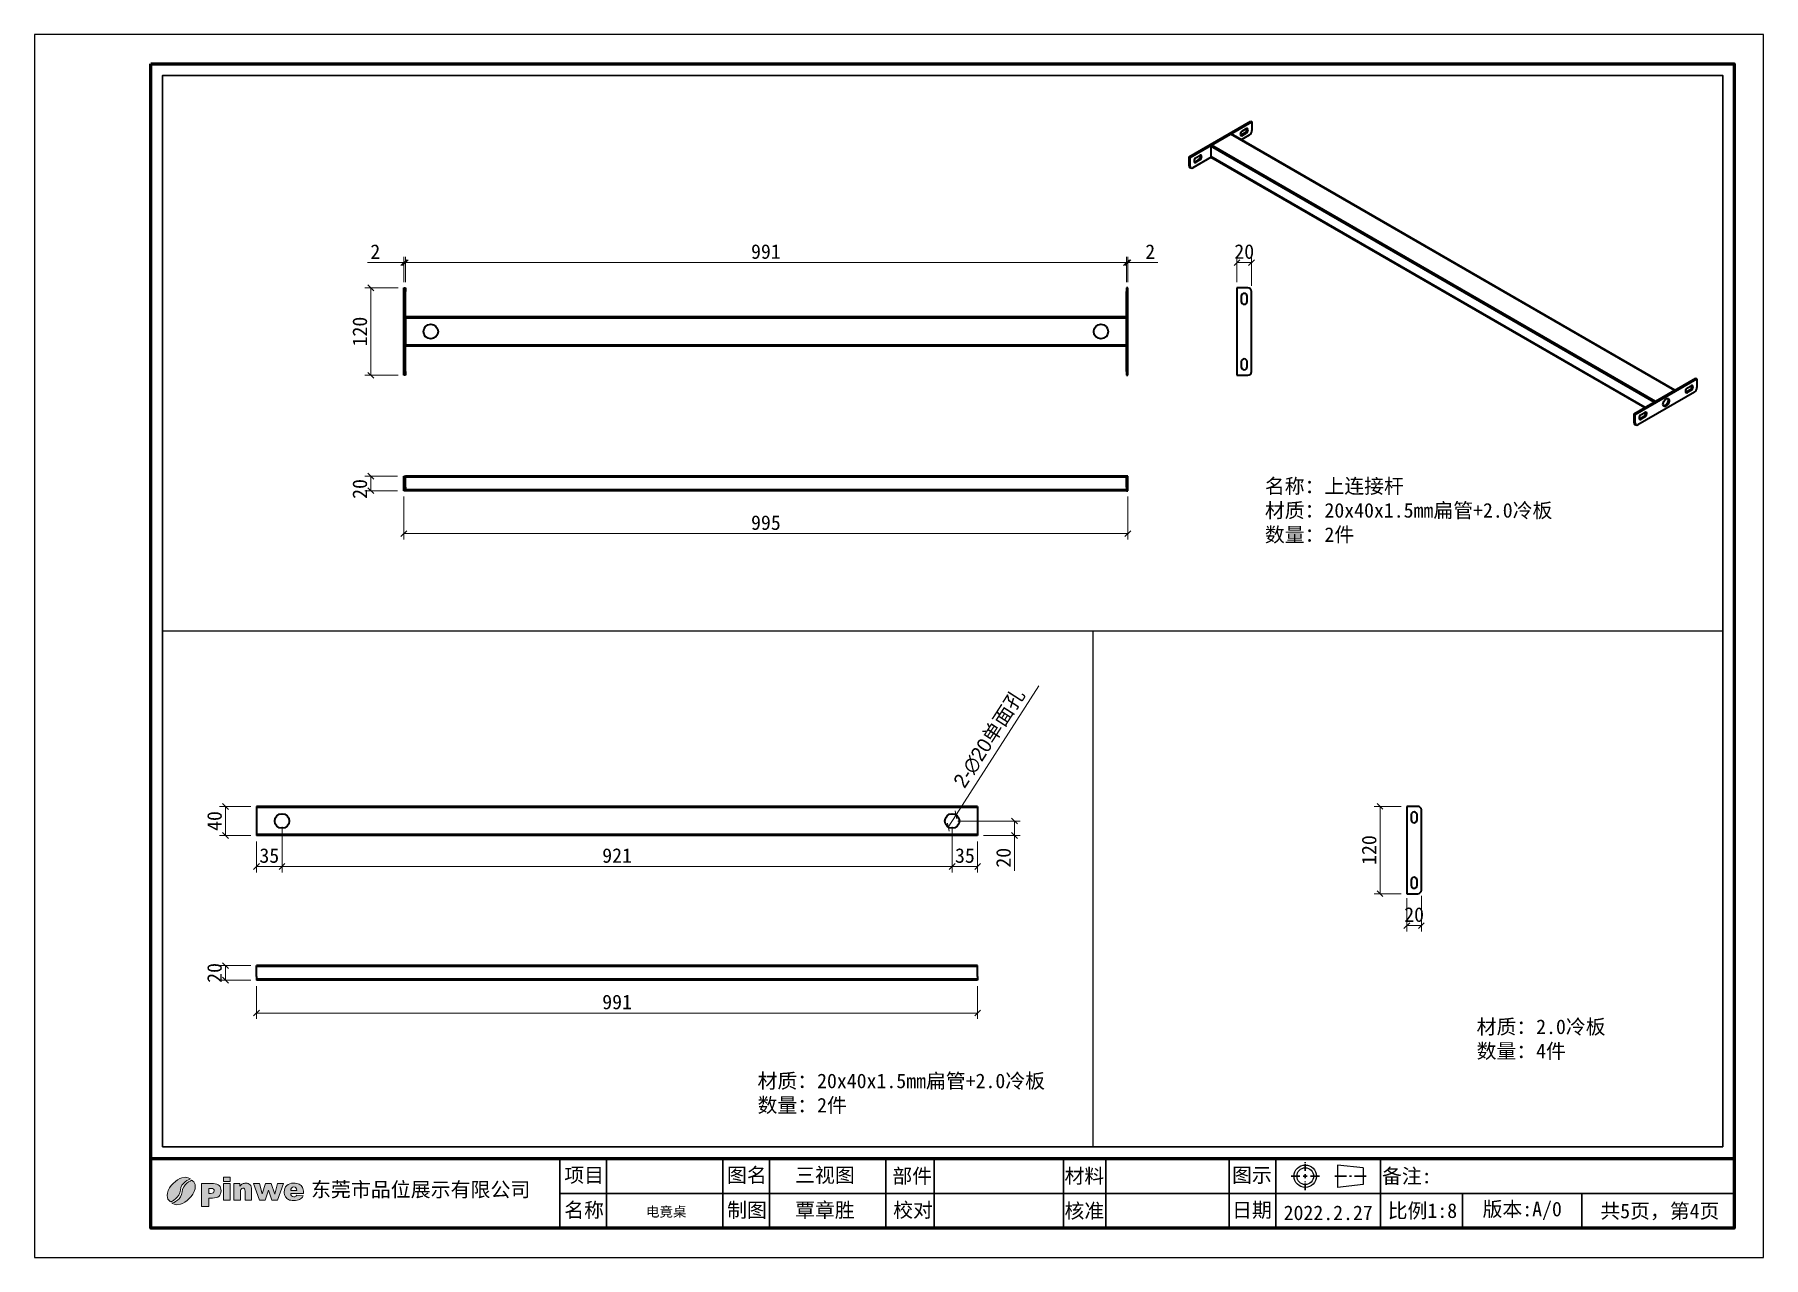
# Model space of a CAD drawing. Header units: inches. Extents: x 21728 to 86065, y -20660 to 1996.
# Drawn here: x 81313 to 83689, y -14953 to -13273 of the extents above; entities that cross this region are included whole.
import ezdxf

# ---------------------------------------------------------------- set-up
doc = ezdxf.new("R2010")
doc.units = ezdxf.units.IN
doc.header["$MEASUREMENT"] = 0
doc.linetypes.add('CENTER2', pattern=[28.575, 19.05, -3.175, 3.175, -3.175])
doc.layers.add('_U+56FE_U+5C42 1', color=7, linetype='Continuous')
for name, color, linetype, lineweight in [('图框', 5, 'Continuous', 60), ('粗实线', 7, 'Continuous', 35), ('轮廓线', 7, 'Continuous', 30)]:
    doc.layers.add(name, color=color, linetype=linetype, lineweight=lineweight)
doc.styles.add('ee', font='simfang.ttf')
doc.styles.get("Standard").update_dxf_attribs({"font": 'arial.ttf'})
doc.styles.add('宋体', font='')
doc.styles.add('样式 1', font='')
doc.styles.get('宋体').set_extended_font_data('SimSun')
doc.styles.get('样式 1').set_extended_font_data('SimSun')
doc.dimstyles.new('1-8', dxfattribs={"dimscale": 8, "dimtxt": 2.5, "dimasz": 1, "dimexe": 1, "dimexo": 1, "dimtad": 1, "dimdec": 1, "dimdsep": 46, "dimtxsty": '宋体', "dimblk": 'OBLIQUE', "dimcen": 2.5, "dimclrd": 3, "dimclre": 3, "dimclrt": 256, "dimadec": 0, "dimazin": 0, "dimtfac": 1, "dimtdec": 1, "dimtmove": 1, "dimatfit": 3, "dimfxl": 0, "dimlwd": 9, "dimlwe": 9, "dimarcsym": 0})

msp = doc.modelspace()

# ---------------------------------------------------------------- texts
at = {"color": 7, "lineweight": 15, "char_height": 20, "attachment_point": 4, "style": 'ee'}
for s, insert, width in [('\\P名称：{\\fSimSun|b1|i0|c134|p2;\\C256;上连接杆\\P}材质：20x40x1.5mm扁管+2.0冷板\\P数量：2件', (83004.1, -13911.25), 533.1676), ('\\P材质：2.0冷板\\P数量：4件', (83295.06, -14637.39), 418.1733), ('\\P材质：20x40x1.5mm扁管+2.0冷板\\P数量：2件', (82306.81, -14711.79), 533.1676)]:
    msp.add_mtext(s, dxfattribs=dict(at, insert=insert, width=width))
at = {"insert": (81693.13, -14849.84, 2.58), "char_height": 20.0908, "width": 1329.106, "attachment_point": 1}
msp.add_mtext('{\\fSimSun|b0|i0|c134|p2;东莞市品位展示有限公司}', dxfattribs=at)
at = {"layer": '轮廓线', "attachment_point": 5, "style": '样式 1'}
for s, insert, char_height, width in [('{\\fSimSun|b1|i0|c134|p2;项目}', (82068.47, -14841.17), 20, 149.7729), ('{\\fSimSun|b1|i0|c134|p2;图名}', (82292.22, -14841.17), 20, 149.7729), ('{\\fSimSun|b1|i0|c134|p2;三视图}', (82399.41, -14841.17), 20, 149.7729), ('{\\fSimSun|b1|i0|c134|p2;部件}', (82519.37, -14842.37), 20, 149.7729), ('{\\fSimSun|b1|i0|c134|p2;材料}', (82755.96, -14842.3), 20, 149.7729), ('{\\fSimSun|b1|i0|c134|p2;图示}', (82986.29, -14841.17), 20, 149.7729), ('{\\fSimSun|b1|i0|c134|p2;备注:}', (83199.12, -14842.43), 20, 149.7729), ('{\\fSimSun|b1|i0|c134|p2;名称}', (82068.42, -14889.17), 20, 149.7729), ('{\\fSimSun|b1|i0|c134|p2;电竟桌}', (82181.32, -14891.13), 13.6, 176.9097), ('{\\fSimSun|b1|i0|c134|p2;制图}', (82292.42, -14889.17), 20, 149.7729), ('{\\fSimSun|b1|i0|c134|p2;覃章胜}', (82399.41, -14889.17), 20, 149.7729), ('{\\fSimSun|b1|i0|c134|p2;校对}', (82520.52, -14889.17), 20, 149.7729), ('{\\fSimSun|b1|i0|c134|p2;核准}', (82755.96, -14890.3), 20, 149.7729), ('{\\fSimSun|b1|i0|c134|p2;日期}', (82986.29, -14889.17), 20, 149.7729), ('{\\fSimSun|b1|i0|c134|p2;2022.2.27}', (83091.07, -14892.07), 20, 144), ('{\\fSimSun|b1|i0|c134|p2;比例1:8}', (83220.57, -14890.06), 20, 135.4819), ('{\\fSimSun|b1|i0|c134|p2;版本:A/0}', (83357.74, -14889.17), 20, 163.7382), ('{\\fSimSun|b1|i0|c134|p2;共5页，第4页}', (83546.89, -14890.83), 20, 230.0387)]:
    msp.add_mtext(s, dxfattribs=dict(at, insert=insert, char_height=char_height, width=width))

# ---------------------------------------------------------------- blocks, each defined once
blk = doc.blocks.new('_Oblique')
at = {"color": 0, "linetype": 'ByBlock', "lineweight": -2}
blk.add_line((-0.5, -0.5), (0.5, 0.5), dxfattribs=at)
blk = doc.blocks.new('*D105')
at = {"color": 3, "lineweight": 9, "transparency": 16777216}
for p, q in [((81820.8, -13907.8), (81820.8, -13966.8)), ((82815.8, -13907.8), (82815.8, -13966.8)), ((81820.8, -13958.8), (82815.8, -13958.8))]:
    blk.add_line(p, q, dxfattribs=at)
at = {"layer": 'Defpoints', "color": 0, "transparency": 16777216}
for p in [(81820.8, -13899.8), (82815.8, -13899.8), (82815.8, -13958.8)]:
    blk.add_point(p, dxfattribs=at)
at = {"color": 3, "lineweight": 9, "transparency": 16777216, "xscale": 8, "yscale": 8, "zscale": 8, "rotation": 180}
blk.add_blockref('_Oblique', (81820.8, -13958.8), dxfattribs=at)
at = {"color": 3, "lineweight": 9, "transparency": 16777216, "xscale": 8, "yscale": 8, "zscale": 8}
blk.add_blockref('_Oblique', (82815.8, -13958.8), dxfattribs=at)
at = {"transparency": 16777216, "insert": (82318.3, -13943.8), "char_height": 20, "attachment_point": 5, "style": '宋体'}
blk.add_mtext('995', dxfattribs=at)
blk = doc.blocks.new('*D103')
at = {"color": 3, "lineweight": 9, "transparency": 16777216}
for p, q in [((81811.9, -13879.8), (81767.3, -13879.8)), ((81775.3, -13899.8), (81775.3, -13879.8)), ((81811.9, -13899.8), (81767.3, -13899.8))]:
    blk.add_line(p, q, dxfattribs=at)
at = {"layer": 'Defpoints', "color": 0, "transparency": 16777216}
for p in [(81775.3, -13879.8), (81819.9, -13879.8), (81819.9, -13899.8)]:
    blk.add_point(p, dxfattribs=at)
at = {"color": 3, "lineweight": 9, "transparency": 16777216, "xscale": 8, "yscale": 8, "zscale": 8}
for p, rotation in [((81775.3, -13879.8), 90), ((81775.3, -13899.8), 270)]:
    blk.add_blockref('_Oblique', p, dxfattribs=dict(at, rotation=rotation))
at = {"transparency": 16777216, "insert": (81760.3, -13897.4), "char_height": 20, "attachment_point": 5, "rotation": 90, "style": '宋体'}
blk.add_mtext('20', dxfattribs=at)
blk = doc.blocks.new('*D106')
at = {"color": 3, "lineweight": 9, "transparency": 16777216}
for p, q in [((81812.8, -13621.2), (81767.3, -13621.2)), ((81775.3, -13741.2), (81775.3, -13621.2)), ((81812.8, -13741.2), (81767.3, -13741.2))]:
    blk.add_line(p, q, dxfattribs=at)
at = {"layer": 'Defpoints', "color": 0, "transparency": 16777216}
for p in [(81775.3, -13621.2), (81820.8, -13621.2), (81820.8, -13741.2)]:
    blk.add_point(p, dxfattribs=at)
at = {"color": 3, "lineweight": 9, "transparency": 16777216, "xscale": 8, "yscale": 8, "zscale": 8}
for p, rotation in [((81775.3, -13621.2), 90), ((81775.3, -13741.2), 270)]:
    blk.add_blockref('_Oblique', p, dxfattribs=dict(at, rotation=rotation))
at = {"transparency": 16777216, "insert": (81760.3, -13681.2), "char_height": 20, "attachment_point": 5, "rotation": 90, "style": '宋体'}
blk.add_mtext('120', dxfattribs=at)
blk = doc.blocks.new('*D107')
at = {"color": 3, "lineweight": 9, "transparency": 16777216}
for p, q in [((81771, -13586.4), (81820.8, -13586.4)), ((81820.8, -13586.4), (81812.8, -13586.4)), ((81820.8, -13613.2), (81820.8, -13578.4)), ((81820.8, -13586.4), (81822.8, -13586.4)), ((81820.8, -13586.4), (81822.8, -13586.4)), ((81822.8, -13613.2), (81822.8, -13578.4)), ((81822.8, -13586.4), (81830.8, -13586.4))]:
    blk.add_line(p, q, dxfattribs=at)
at = {"layer": 'Defpoints', "color": 0, "transparency": 16777216}
for p in [(81822.8, -13586.4), (81820.8, -13621.2), (81822.8, -13621.2)]:
    blk.add_point(p, dxfattribs=at)
at = {"color": 3, "lineweight": 9, "transparency": 16777216, "xscale": 8, "yscale": 8, "zscale": 8}
blk.add_blockref('_Oblique', (81820.8, -13586.4), dxfattribs=at)
at = {"color": 3, "lineweight": 9, "transparency": 16777216, "xscale": 8, "yscale": 8, "zscale": 8, "rotation": 180}
blk.add_blockref('_Oblique', (81822.8, -13586.4), dxfattribs=at)
at = {"transparency": 16777216, "insert": (81781.5, -13571.4), "char_height": 20, "attachment_point": 5, "style": '宋体'}
blk.add_mtext('2', dxfattribs=at)
blk = doc.blocks.new('*D108')
at = {"color": 3, "lineweight": 9, "transparency": 16777216}
for p, q in [((81822.8, -13613.2), (81822.8, -13578.4)), ((81822.8, -13586.4), (82813.8, -13586.4)), ((82813.8, -13613.2), (82813.8, -13578.4))]:
    blk.add_line(p, q, dxfattribs=at)
at = {"layer": 'Defpoints', "color": 0, "transparency": 16777216}
for p in [(82813.8, -13586.4), (81822.8, -13621.2), (82813.8, -13621.2)]:
    blk.add_point(p, dxfattribs=at)
at = {"color": 3, "lineweight": 9, "transparency": 16777216, "xscale": 8, "yscale": 8, "zscale": 8, "rotation": 180}
blk.add_blockref('_Oblique', (81822.8, -13586.4), dxfattribs=at)
at = {"color": 3, "lineweight": 9, "transparency": 16777216, "xscale": 8, "yscale": 8, "zscale": 8}
blk.add_blockref('_Oblique', (82813.8, -13586.4), dxfattribs=at)
at = {"transparency": 16777216, "insert": (82318.3, -13571.4), "char_height": 20, "attachment_point": 5, "style": '宋体'}
blk.add_mtext('991', dxfattribs=at)
blk = doc.blocks.new('*D109')
at = {"color": 3, "lineweight": 9, "transparency": 16777216}
for p, q in [((82813.8, -13586.4), (82805.8, -13586.4)), ((82813.8, -13613.2), (82813.8, -13578.4)), ((82813.8, -13586.4), (82815.8, -13586.4)), ((82813.8, -13586.4), (82815.8, -13586.4)), ((82815.8, -13613.2), (82815.8, -13578.4)), ((82815.8, -13586.4), (82823.8, -13586.4)), ((82857, -13586.4), (82815.8, -13586.4))]:
    blk.add_line(p, q, dxfattribs=at)
at = {"layer": 'Defpoints', "color": 0, "transparency": 16777216}
for p in [(82815.8, -13586.4), (82813.8, -13621.2), (82815.8, -13621.2)]:
    blk.add_point(p, dxfattribs=at)
at = {"color": 3, "lineweight": 9, "transparency": 16777216, "xscale": 8, "yscale": 8, "zscale": 8}
blk.add_blockref('_Oblique', (82813.8, -13586.4), dxfattribs=at)
at = {"color": 3, "lineweight": 9, "transparency": 16777216, "xscale": 8, "yscale": 8, "zscale": 8, "rotation": 180}
blk.add_blockref('_Oblique', (82815.8, -13586.4), dxfattribs=at)
at = {"transparency": 16777216, "insert": (82846.5, -13571.4), "char_height": 20, "attachment_point": 5, "style": '宋体'}
blk.add_mtext('2', dxfattribs=at)
blk = doc.blocks.new('*D110')
at = {"color": 3, "lineweight": 9, "transparency": 16777216}
for p, q in [((82965.7, -13613.2), (82965.7, -13578.4)), ((82965.7, -13586.4), (82985.7, -13586.4)), ((82985.7, -13618.2), (82985.7, -13578.4))]:
    blk.add_line(p, q, dxfattribs=at)
at = {"layer": 'Defpoints', "color": 0, "transparency": 16777216}
for p in [(82985.7, -13586.4), (82965.7, -13621.2), (82985.7, -13626.2)]:
    blk.add_point(p, dxfattribs=at)
at = {"color": 3, "lineweight": 9, "transparency": 16777216, "xscale": 8, "yscale": 8, "zscale": 8, "rotation": 180}
blk.add_blockref('_Oblique', (82965.7, -13586.4), dxfattribs=at)
at = {"color": 3, "lineweight": 9, "transparency": 16777216, "xscale": 8, "yscale": 8, "zscale": 8}
blk.add_blockref('_Oblique', (82985.7, -13586.4), dxfattribs=at)
at = {"transparency": 16777216, "insert": (82975.7, -13571.4), "char_height": 20, "attachment_point": 5, "style": '宋体'}
blk.add_mtext('20', dxfattribs=at)
blk = doc.blocks.new('*D111')
at = {"color": 3, "lineweight": 9, "transparency": 16777216}
for p, q in [((81618.3, -14580.3), (81618.3, -14625.4)), ((82609.3, -14580.3), (82609.3, -14625.4)), ((81618.3, -14617.4), (82609.3, -14617.4))]:
    blk.add_line(p, q, dxfattribs=at)
at = {"layer": 'Defpoints', "color": 0, "transparency": 16777216}
for p in [(81618.3, -14572.3), (82609.3, -14572.3), (82609.3, -14617.4)]:
    blk.add_point(p, dxfattribs=at)
at = {"color": 3, "lineweight": 9, "transparency": 16777216, "xscale": 8, "yscale": 8, "zscale": 8, "rotation": 180}
blk.add_blockref('_Oblique', (81618.3, -14617.4), dxfattribs=at)
at = {"color": 3, "lineweight": 9, "transparency": 16777216, "xscale": 8, "yscale": 8, "zscale": 8}
blk.add_blockref('_Oblique', (82609.3, -14617.4), dxfattribs=at)
at = {"transparency": 16777216, "insert": (82113.8, -14602.4), "char_height": 20, "attachment_point": 5, "style": '宋体'}
blk.add_mtext('991', dxfattribs=at)
blk = doc.blocks.new('*D112')
at = {"color": 3, "lineweight": 9, "transparency": 16777216}
for p, q in [((81610.3, -14552.3), (81567.6, -14552.3)), ((81575.6, -14572.3), (81575.6, -14552.3)), ((81610.3, -14572.3), (81567.6, -14572.3))]:
    blk.add_line(p, q, dxfattribs=at)
at = {"layer": 'Defpoints', "color": 0, "transparency": 16777216}
for p in [(81575.6, -14552.3), (81618.3, -14552.3), (81618.3, -14572.3)]:
    blk.add_point(p, dxfattribs=at)
at = {"color": 3, "lineweight": 9, "transparency": 16777216, "xscale": 8, "yscale": 8, "zscale": 8}
for p, rotation in [((81575.6, -14552.3), 90), ((81575.6, -14572.3), 270)]:
    blk.add_blockref('_Oblique', p, dxfattribs=dict(at, rotation=rotation))
at = {"transparency": 16777216, "insert": (81560.6, -14562.3), "char_height": 20, "attachment_point": 5, "rotation": 90, "style": '宋体'}
blk.add_mtext('20', dxfattribs=at)
blk = doc.blocks.new('*D113')
at = {"color": 3, "lineweight": 9, "transparency": 16777216}
for p, q in [((81610.3, -14333.6), (81567.6, -14333.6)), ((81575.6, -14373.6), (81575.6, -14333.6)), ((81610.3, -14373.6), (81567.6, -14373.6))]:
    blk.add_line(p, q, dxfattribs=at)
at = {"layer": 'Defpoints', "color": 0, "transparency": 16777216}
for p in [(81575.6, -14333.6), (81618.3, -14333.6), (81618.3, -14373.6)]:
    blk.add_point(p, dxfattribs=at)
at = {"color": 3, "lineweight": 9, "transparency": 16777216, "xscale": 8, "yscale": 8, "zscale": 8}
for p, rotation in [((81575.6, -14333.6), 90), ((81575.6, -14373.6), 270)]:
    blk.add_blockref('_Oblique', p, dxfattribs=dict(at, rotation=rotation))
at = {"transparency": 16777216, "insert": (81560.6, -14353.6), "char_height": 20, "attachment_point": 5, "rotation": 90, "style": '宋体'}
blk.add_mtext('40', dxfattribs=at)
blk = doc.blocks.new('*D114')
at = {"color": 3, "lineweight": 9, "transparency": 16777216}
for p, q in [((81653.3, -14361.6), (81653.3, -14424.2)), ((81618.3, -14381.6), (81618.3, -14424.2)), ((81618.3, -14416.2), (81653.3, -14416.2))]:
    blk.add_line(p, q, dxfattribs=at)
at = {"layer": 'Defpoints', "color": 0, "transparency": 16777216}
for p in [(81618.3, -14373.6), (81653.3, -14353.6), (81653.3, -14416.2)]:
    blk.add_point(p, dxfattribs=at)
at = {"color": 3, "lineweight": 9, "transparency": 16777216, "xscale": 8, "yscale": 8, "zscale": 8, "rotation": 180}
blk.add_blockref('_Oblique', (81618.3, -14416.2), dxfattribs=at)
at = {"color": 3, "lineweight": 9, "transparency": 16777216, "xscale": 8, "yscale": 8, "zscale": 8}
blk.add_blockref('_Oblique', (81653.3, -14416.2), dxfattribs=at)
at = {"transparency": 16777216, "insert": (81635.8, -14401.2), "char_height": 20, "attachment_point": 5, "style": '宋体'}
blk.add_mtext('35', dxfattribs=at)
blk = doc.blocks.new('*D117')
at = {"color": 3, "lineweight": 9, "transparency": 16777216}
for p, q in [((82574.3, -14361.6), (82574.3, -14424.2)), ((81653.3, -14391.8), (81653.3, -14424.2)), ((81653.3, -14416.2), (82574.3, -14416.2))]:
    blk.add_line(p, q, dxfattribs=at)
at = {"layer": 'Defpoints', "color": 0, "transparency": 16777216}
for p in [(82574.3, -14353.6), (81653.3, -14383.8), (82574.3, -14416.2)]:
    blk.add_point(p, dxfattribs=at)
at = {"color": 3, "lineweight": 9, "transparency": 16777216, "xscale": 8, "yscale": 8, "zscale": 8, "rotation": 180}
blk.add_blockref('_Oblique', (81653.3, -14416.2), dxfattribs=at)
at = {"color": 3, "lineweight": 9, "transparency": 16777216, "xscale": 8, "yscale": 8, "zscale": 8}
blk.add_blockref('_Oblique', (82574.3, -14416.2), dxfattribs=at)
at = {"transparency": 16777216, "insert": (82113.8, -14401.2), "char_height": 20, "attachment_point": 5, "style": '宋体'}
blk.add_mtext('921', dxfattribs=at)
blk = doc.blocks.new('*D118')
at = {"color": 3, "lineweight": 9, "transparency": 16777216}
for p, q in [((82574.3, -14361.6), (82574.3, -14424.2)), ((82609.3, -14381.6), (82609.3, -14424.2)), ((82574.3, -14416.2), (82609.3, -14416.2))]:
    blk.add_line(p, q, dxfattribs=at)
at = {"layer": 'Defpoints', "color": 0, "transparency": 16777216}
for p in [(82574.3, -14353.6), (82609.3, -14373.6), (82609.3, -14416.2)]:
    blk.add_point(p, dxfattribs=at)
at = {"color": 3, "lineweight": 9, "transparency": 16777216, "xscale": 8, "yscale": 8, "zscale": 8, "rotation": 180}
blk.add_blockref('_Oblique', (82574.3, -14416.2), dxfattribs=at)
at = {"color": 3, "lineweight": 9, "transparency": 16777216, "xscale": 8, "yscale": 8, "zscale": 8}
blk.add_blockref('_Oblique', (82609.3, -14416.2), dxfattribs=at)
at = {"transparency": 16777216, "insert": (82591.8, -14401.2), "char_height": 20, "attachment_point": 5, "style": '宋体'}
blk.add_mtext('35', dxfattribs=at)
blk = doc.blocks.new('*D104')
at = {"color": 3, "lineweight": 9, "transparency": 16777216}
for p, q in [((82582.3, -14353.6), (82667.9, -14353.6)), ((82617.3, -14373.6), (82667.9, -14373.6)), ((82659.9, -14373.6), (82659.9, -14353.6)), ((82659.9, -14422), (82659.9, -14373.6))]:
    blk.add_line(p, q, dxfattribs=at)
at = {"layer": 'Defpoints', "color": 0, "transparency": 16777216}
for p in [(82574.3, -14353.6), (82609.3, -14373.6), (82659.9, -14353.6)]:
    blk.add_point(p, dxfattribs=at)
at = {"color": 3, "lineweight": 9, "transparency": 16777216, "xscale": 8, "yscale": 8, "zscale": 8}
for p, rotation in [((82659.9, -14353.6), 90), ((82659.9, -14373.6), 270)]:
    blk.add_blockref('_Oblique', p, dxfattribs=dict(at, rotation=rotation))
at = {"transparency": 16777216, "insert": (82644.9, -14404.1), "char_height": 20, "attachment_point": 5, "rotation": 90, "style": '宋体'}
blk.add_mtext('20', dxfattribs=at)
blk = doc.blocks.new('*D119')
at = {"color": 3, "lineweight": 9, "transparency": 16777216}
for p in [(82693.6, -14168.1), (82568.9, -14362)]:
    blk.add_line(p, (82579.7, -14345.2), dxfattribs=at)
at = {"layer": 'Defpoints', "color": 0, "transparency": 16777216}
for p in [(82579.7, -14345.2), (82568.9, -14362)]:
    blk.add_point(p, dxfattribs=at)
at = {"color": 3, "lineweight": 9, "transparency": 16777216, "xscale": 8, "yscale": 8, "zscale": 8}
for p, rotation in [((82579.7, -14345.2), 237.2628531140126), ((82568.9, -14362), 57.26285311401262)]:
    blk.add_blockref('_Oblique', p, dxfattribs=dict(at, rotation=rotation))
at = {"transparency": 16777216, "insert": (82625.7, -14240.1), "char_height": 20, "attachment_point": 5, "rotation": 57.2629, "style": '宋体'}
blk.add_mtext('{\\fGulim|b0|i0|c134|p0;2-\\fGulim|b0|i0|c129|p0;∅20}单面孔', dxfattribs=at)
blk = doc.blocks.new('*D121')
at = {"color": 3, "lineweight": 9, "transparency": 16777216}
for p, q in [((83199.2, -14459.8), (83199.2, -14505.3)), ((83219.2, -14456.5), (83219.2, -14505.3)), ((83199.2, -14497.3), (83219.2, -14497.3))]:
    blk.add_line(p, q, dxfattribs=at)
at = {"layer": 'Defpoints', "color": 0, "transparency": 16777216}
for p in [(83199.2, -14451.8), (83219.2, -14448.5), (83219.2, -14497.3)]:
    blk.add_point(p, dxfattribs=at)
at = {"color": 3, "lineweight": 9, "transparency": 16777216, "xscale": 8, "yscale": 8, "zscale": 8, "rotation": 180}
blk.add_blockref('_Oblique', (83199.2, -14497.3), dxfattribs=at)
at = {"color": 3, "lineweight": 9, "transparency": 16777216, "xscale": 8, "yscale": 8, "zscale": 8}
blk.add_blockref('_Oblique', (83219.2, -14497.3), dxfattribs=at)
at = {"transparency": 16777216, "insert": (83209.2, -14482.3), "char_height": 20, "attachment_point": 5, "style": '宋体'}
blk.add_mtext('20', dxfattribs=at)
blk = doc.blocks.new('*D122')
at = {"color": 3, "lineweight": 9, "transparency": 16777216}
for p, q in [((83191.2, -14333.5), (83154.4, -14333.5)), ((83162.4, -14453.5), (83162.4, -14333.5)), ((83191.2, -14453.5), (83154.4, -14453.5))]:
    blk.add_line(p, q, dxfattribs=at)
at = {"layer": 'Defpoints', "color": 0, "transparency": 16777216}
for p in [(83162.4, -14333.5), (83199.2, -14333.5), (83199.2, -14453.5)]:
    blk.add_point(p, dxfattribs=at)
at = {"color": 3, "lineweight": 9, "transparency": 16777216, "xscale": 8, "yscale": 8, "zscale": 8}
for p, rotation in [((83162.4, -14333.5), 90), ((83162.4, -14453.5), 270)]:
    blk.add_blockref('_Oblique', p, dxfattribs=dict(at, rotation=rotation))
at = {"transparency": 16777216, "insert": (83147.4, -14393.5), "char_height": 20, "attachment_point": 5, "rotation": 90, "style": '宋体'}
blk.add_mtext('120', dxfattribs=at)

# ---------------------------------------------------------------- dimensions: what is measured, and where the dimension line sits
at = {"color": 1}
for base, p1, p2, picture, middle in [((81822.77, -13586.43), (81820.77, -13621.16), (81822.77, -13621.16), '*D107', (81781.52, -13590.4)), ((82815.77, -13586.43), (82813.77, -13621.16), (82815.77, -13621.16), '*D109', (82846.48, -13593.25)), ((82985.69, -13586.43), (82965.69, -13621.16), (82985.69, -13626.16), '*D110', (82975.69, -13586.43)), ((81653.29, -14416.24), (81618.29, -14373.63), (81653.29, -14353.63), '*D114', (81635.79, -14416.24)), ((82609.29, -14416.24), (82574.29, -14353.63), (82609.29, -14373.63), '*D118', (82591.79, -14416.24)), ((83219.16, -14497.34), (83199.16, -14451.82), (83219.16, -14448.48), '*D121', (83209.16, -14497.34))]:
    dim = msp.add_linear_dim(base=base, p1=p1, p2=p2, dimstyle='1-8', dxfattribs=at)
    dim.commit()
    dim.dimension.update_dxf_attribs({"geometry": picture, "text_midpoint": middle, "dimtype": 160})
for base, p1, p2, picture, middle in [((82813.77, -13586.43), (81822.77, -13621.16), (82813.77, -13621.16), '*D108', (82318.27, -13571.43)), ((82815.77, -13958.76), (81820.77, -13899.83), (82815.77, -13899.83), '*D105', (82318.27, -13943.76)), ((82574.29, -14416.24), (81653.29, -14383.78), (82574.29, -14353.63), '*D117', (82113.79, -14401.24)), ((82609.29, -14617.42), (81618.29, -14572.3), (82609.29, -14572.3), '*D111', (82113.79, -14602.42))]:
    dim = msp.add_linear_dim(base=base, p1=p1, p2=p2, dimstyle='1-8', dxfattribs=at)
    dim.commit()
    dim.dimension.update_dxf_attribs({"geometry": picture, "text_midpoint": middle})
for base, p1, p2, picture, middle in [((81775.27, -13621.16), (81820.77, -13741.16), (81820.77, -13621.16), '*D106', (81760.27, -13681.16)), ((81575.61, -14333.63), (81618.29, -14373.63), (81618.29, -14333.63), '*D113', (81560.61, -14353.63)), ((83162.42, -14333.48), (83199.16, -14453.48), (83199.16, -14333.48), '*D122', (83147.42, -14393.48))]:
    dim = msp.add_linear_dim(base=base, p1=p1, p2=p2, angle=90, dimstyle='1-8', dxfattribs=at)
    dim.commit()
    dim.dimension.update_dxf_attribs({"geometry": picture, "text_midpoint": middle})
for base, p1, p2, picture, middle in [((81775.27, -13879.83), (81819.86, -13899.83), (81819.86, -13879.83), '*D103', (81775.27, -13897.38)), ((82659.92, -14353.63), (82609.29, -14373.63), (82574.29, -14353.63), '*D104', (82659.92, -14404.11)), ((81575.61, -14552.3), (81618.29, -14572.3), (81618.29, -14552.3), '*D112', (81575.61, -14562.3))]:
    dim = msp.add_linear_dim(base=base, p1=p1, p2=p2, angle=90, dimstyle='1-8', dxfattribs=at)
    dim.commit()
    dim.dimension.update_dxf_attribs({"geometry": picture, "text_midpoint": middle, "dimtype": 160})
dim = msp.add_diameter_dim_2p(p1=(82568.88, -14362.04), p2=(82579.69, -14345.22), text='{\\fGulim|b0|i0|c134|p0;2-\\fGulim|b0|i0|c129|p0;<>}单面孔', dimstyle='1-8', dxfattribs=at)
dim.commit()
dim.dimension.update_dxf_attribs({"geometry": '*D119', "text_midpoint": (82625.66, -14240.09)})

# ---------------------------------------------------------------- hatches: boundary and pattern name
h = msp.add_hatch(color=256)
h.dxf.hatch_style = 1
edge = h.paths.add_edge_path()
edge.add_spline(control_points=[(81682.78, -14865.29), (81682.78, -14865.29), (81665.21, -14865.29), (81665.21, -14865.29), (81665.37, -14866.7), (81665.74, -14867.75), (81666.35, -14868.44), (81667.2, -14869.43), (81668.3, -14869.92), (81669.67, -14869.92), (81670.54, -14869.92), (81671.36, -14869.7), (81672.13, -14869.28), (81672.6, -14869.01), (81673.12, -14868.53), (81673.66, -14867.85), (81673.66, -14867.85), (81682.29, -14868.64), (81682.29, -14868.64), (81680.97, -14870.93), (81679.38, -14872.58), (81677.52, -14873.57), (81675.65, -14874.57), (81672.97, -14875.07), (81669.49, -14875.07), (81666.45, -14875.07), (81664.08, -14874.64), (81662.34, -14873.79), (81660.6, -14872.93), (81659.17, -14871.58), (81658.02, -14869.72), (81656.88, -14867.86), (81656.31, -14865.67), (81656.31, -14863.16), (81656.31, -14859.58), (81657.46, -14856.68), (81659.75, -14854.47), (81662.03, -14852.27), (81665.19, -14851.16), (81669.22, -14851.16), (81672.49, -14851.16), (81675.07, -14851.66), (81676.96, -14852.65), (81678.86, -14853.64), (81680.3, -14855.07), (81681.3, -14856.96), (81682.29, -14858.83), (81682.78, -14861.29), (81682.78, -14864.3), (81682.78, -14864.3), (81682.78, -14865.29), (81682.78, -14865.29)], knot_values=[0, 0, 0, 0, 1, 1, 1, 2, 2, 2, 3, 3, 3, 4, 4, 4, 5, 5, 5, 6, 6, 6, 7, 7, 7, 8, 8, 8, 9, 9, 9, 10, 10, 10, 11, 11, 11, 12, 12, 12, 13, 13, 13, 14, 14, 14, 15, 15, 15, 16, 16, 16, 17, 17, 17, 17], degree=3, periodic=0)
edge = h.paths.add_edge_path(flags=16)
edge.add_spline(control_points=[(81673.88, -14861.11), (81673.71, -14859.41), (81673.25, -14858.19), (81672.51, -14857.45), (81671.77, -14856.72), (81670.8, -14856.35), (81669.59, -14856.35), (81668.19, -14856.35), (81667.08, -14856.91), (81666.24, -14858.02), (81665.71, -14858.71), (81665.38, -14859.74), (81665.23, -14861.11), (81665.23, -14861.11), (81673.88, -14861.11), (81673.88, -14861.11)], knot_values=[0, 0, 0, 0, 1, 1, 1, 2, 2, 2, 3, 3, 3, 4, 4, 4, 5, 5, 5, 5], degree=3, periodic=0)
h.paths.add_polyline_path([(81613.93, -14851.69), (81622.4, -14851.69), (81626.07, -14866.03), (81630.74, -14851.69), (81638.58, -14851.69), (81643.41, -14866.06), (81647.1, -14851.69), (81655.51, -14851.69), (81647.1, -14874.54), (81639.32, -14874.54), (81634.7, -14860.79), (81630.23, -14874.54), (81622.41, -14874.54)])
edge = h.paths.add_edge_path()
edge.add_spline(control_points=[(81587.27, -14851.69), (81587.27, -14851.69), (81595.43, -14851.69), (81595.43, -14851.69), (81595.43, -14851.69), (81595.43, -14855.41), (81595.43, -14855.41), (81596.65, -14853.88), (81597.87, -14852.79), (81599.12, -14852.14), (81600.37, -14851.49), (81601.88, -14851.16), (81603.67, -14851.16), (81606.09, -14851.16), (81607.98, -14851.88), (81609.35, -14853.32), (81610.72, -14854.76), (81611.4, -14856.99), (81611.4, -14860.01), (81611.4, -14860.01), (81611.4, -14874.54), (81611.4, -14874.54), (81611.4, -14874.54), (81602.59, -14874.54), (81602.59, -14874.54), (81602.59, -14874.54), (81602.59, -14861.97), (81602.59, -14861.97), (81602.59, -14860.53), (81602.33, -14859.52), (81601.8, -14858.92), (81601.27, -14858.33), (81600.53, -14858.03), (81599.58, -14858.03), (81598.53, -14858.03), (81597.67, -14858.43), (81597.01, -14859.23), (81596.36, -14860.04), (81596.03, -14861.48), (81596.03, -14863.56), (81596.03, -14863.56), (81596.03, -14874.54), (81596.03, -14874.54), (81596.03, -14874.54), (81587.27, -14874.54), (81587.27, -14874.54), (81587.27, -14874.54), (81587.27, -14851.69), (81587.27, -14851.69)], knot_values=[0, 0, 0, 0, 1, 1, 1, 2, 2, 2, 3, 3, 3, 4, 4, 4, 5, 5, 5, 6, 6, 6, 7, 7, 7, 8, 8, 8, 9, 9, 9, 10, 10, 10, 11, 11, 11, 12, 12, 12, 13, 13, 13, 14, 14, 14, 15, 15, 15, 16, 16, 16, 16], degree=3, periodic=0)
h.paths.add_polyline_path([(81573.06, -14843.01), (81581.83, -14843.01), (81581.83, -14848.96), (81573.06, -14848.96)])
h.paths.add_polyline_path([(81573.06, -14851.69), (81581.83, -14851.69), (81581.83, -14874.54), (81573.06, -14874.54)])
edge = h.paths.add_edge_path()
edge.add_spline(control_points=[(81542.79, -14851.84), (81542.79, -14851.84), (81558.99, -14851.84), (81558.99, -14851.84), (81562.52, -14851.84), (81565.17, -14852.68), (81566.93, -14854.36), (81568.68, -14856.04), (81569.56, -14858.43), (81569.56, -14861.54), (81569.56, -14864.72), (81568.6, -14867.22), (81566.69, -14869.01), (81564.77, -14870.81), (81561.84, -14871.7), (81557.91, -14871.7), (81557.91, -14871.7), (81552.56, -14871.7), (81552.56, -14871.7), (81552.56, -14871.7), (81552.56, -14883.37), (81552.56, -14883.37), (81552.56, -14883.37), (81542.79, -14883.37), (81542.79, -14883.37), (81542.79, -14883.37), (81542.79, -14851.84), (81542.79, -14851.84)], knot_values=[0, 0, 0, 0, 1, 1, 1, 2, 2, 2, 3, 3, 3, 4, 4, 4, 5, 5, 5, 6, 6, 6, 7, 7, 7, 8, 8, 8, 9, 9, 9, 9], degree=3, periodic=0)
edge = h.paths.add_edge_path(flags=16)
edge.add_spline(control_points=[(81552.56, -14865.32), (81552.56, -14865.32), (81554.96, -14865.32), (81554.96, -14865.32), (81556.86, -14865.32), (81558.19, -14864.99), (81558.95, -14864.33), (81559.71, -14863.68), (81560.1, -14862.84), (81560.1, -14861.82), (81560.1, -14860.83), (81559.77, -14860), (81559.1, -14859.31), (81558.44, -14858.62), (81557.19, -14858.27), (81555.35, -14858.27), (81555.35, -14858.27), (81552.56, -14858.27), (81552.56, -14858.27), (81552.56, -14858.27), (81552.56, -14865.32), (81552.56, -14865.32)], knot_values=[0, 0, 0, 0, 1, 1, 1, 2, 2, 2, 3, 3, 3, 4, 4, 4, 5, 5, 5, 6, 6, 6, 7, 7, 7, 7], degree=3, periodic=0)
edge = h.paths.add_edge_path()
edge.add_spline(control_points=[(81502, -14878.64), (81502, -14878.64), (81506.35, -14882.38), (81513.82, -14880.13), (81521.29, -14877.89), (81531.63, -14868.89), (81533.74, -14859.11), (81535.84, -14849.32), (81528.83, -14847.18), (81528.83, -14847.18), (81528.83, -14847.18), (81516.6, -14852.89), (81515.99, -14863.15), (81515.38, -14873.41), (81503.9, -14878.5), (81502, -14878.64)], knot_values=[0, 0, 0, 0, 1, 1, 1, 2, 2, 2, 3, 3, 3, 4, 4, 4, 5, 5, 5, 5], degree=3, periodic=0)
edge = h.paths.add_edge_path()
edge.add_spline(control_points=[(81527.61, -14845.32), (81527.61, -14845.32), (81523.26, -14841.58), (81515.79, -14843.82), (81508.32, -14846.07), (81497.98, -14855.07), (81495.87, -14864.85), (81493.77, -14874.64), (81500.78, -14876.77), (81500.78, -14876.77), (81500.78, -14876.77), (81513.01, -14871.07), (81513.62, -14860.81), (81514.23, -14850.55), (81525.71, -14845.46), (81527.61, -14845.32)], knot_values=[0, 0, 0, 0, 1, 1, 1, 2, 2, 2, 3, 3, 3, 4, 4, 4, 5, 5, 5, 5], degree=3, periodic=0)

# ---------------------------------------------------------------- linework, layer by layer
at = {"color": 1}
for p, q in [((81489.23, -14092.29), (83633.23, -14092.29)), ((82767.73, -14092.29), (82767.73, -14801.17))]:
    msp.add_line(p, q, dxfattribs=at)
at = {"color": 14, "lineweight": 25}
for p, q in [((83104.02, -14826.23), (83104.02, -14856.95)), ((83139.22, -14830.07), (83104.02, -14826.23)), ((83139.22, -14830.07), (83139.22, -14853.11)), ((83139.22, -14853.11), (83104.02, -14856.95))]:
    msp.add_line(p, q, dxfattribs=at)
for radius in [15.36, 11.52]:
    msp.add_circle((83059.57, -14841.59), radius, dxfattribs=at)
at = {"layer": '_U+56FE_U+5C42 1', "lineweight": 0}
for points in [[(81573.06, -14843.01), (81581.83, -14843.01), (81581.83, -14848.96), (81573.06, -14848.96), (81573.06, -14843.01)], [(81573.06, -14851.69), (81581.83, -14851.69), (81581.83, -14874.54), (81573.06, -14874.54), (81573.06, -14851.69)], [(81613.93, -14851.69), (81622.4, -14851.69), (81626.07, -14866.03), (81630.74, -14851.69), (81638.58, -14851.69), (81643.41, -14866.06), (81647.1, -14851.69), (81655.51, -14851.69), (81647.1, -14874.54), (81639.32, -14874.54), (81634.7, -14860.79), (81630.23, -14874.54), (81622.41, -14874.54), (81613.93, -14851.69)]]:
    msp.add_lwpolyline(points, dxfattribs=at)
for points, knots in [([(81527.61, -14845.32), (81527.61, -14845.32), (81523.26, -14841.58), (81515.79, -14843.82), (81508.32, -14846.07), (81497.98, -14855.07), (81495.87, -14864.85), (81493.77, -14874.64), (81500.78, -14876.77), (81500.78, -14876.77), (81500.78, -14876.77), (81513.01, -14871.07), (81513.62, -14860.81), (81514.23, -14850.55), (81525.71, -14845.46), (81527.61, -14845.32)], [0, 0, 0, 0, 1, 1, 1, 2, 2, 2, 3, 3, 3, 4, 4, 4, 5, 5, 5, 5]), ([(81502, -14878.64), (81502, -14878.64), (81506.35, -14882.38), (81513.82, -14880.13), (81521.29, -14877.89), (81531.63, -14868.89), (81533.74, -14859.11), (81535.84, -14849.32), (81528.83, -14847.18), (81528.83, -14847.18), (81528.83, -14847.18), (81516.6, -14852.89), (81515.99, -14863.15), (81515.38, -14873.41), (81503.9, -14878.5), (81502, -14878.64)], [0, 0, 0, 0, 1, 1, 1, 2, 2, 2, 3, 3, 3, 4, 4, 4, 5, 5, 5, 5]), ([(81542.79, -14851.84), (81542.79, -14851.84), (81558.99, -14851.84), (81558.99, -14851.84), (81562.52, -14851.84), (81565.17, -14852.68), (81566.93, -14854.36), (81568.68, -14856.04), (81569.56, -14858.43), (81569.56, -14861.54), (81569.56, -14864.72), (81568.6, -14867.22), (81566.69, -14869.01), (81564.77, -14870.81), (81561.84, -14871.7), (81557.91, -14871.7), (81557.91, -14871.7), (81552.56, -14871.7), (81552.56, -14871.7), (81552.56, -14871.7), (81552.56, -14883.37), (81552.56, -14883.37), (81552.56, -14883.37), (81542.79, -14883.37), (81542.79, -14883.37), (81542.79, -14883.37), (81542.79, -14851.84), (81542.79, -14851.84)], [0, 0, 0, 0, 1, 1, 1, 2, 2, 2, 3, 3, 3, 4, 4, 4, 5, 5, 5, 6, 6, 6, 7, 7, 7, 8, 8, 8, 9, 9, 9, 9]), ([(81552.56, -14865.32), (81552.56, -14865.32), (81554.96, -14865.32), (81554.96, -14865.32), (81556.86, -14865.32), (81558.19, -14864.99), (81558.95, -14864.33), (81559.71, -14863.68), (81560.1, -14862.84), (81560.1, -14861.82), (81560.1, -14860.83), (81559.77, -14860), (81559.1, -14859.31), (81558.44, -14858.62), (81557.19, -14858.27), (81555.35, -14858.27), (81555.35, -14858.27), (81552.56, -14858.27), (81552.56, -14858.27), (81552.56, -14858.27), (81552.56, -14865.32), (81552.56, -14865.32)], [0, 0, 0, 0, 1, 1, 1, 2, 2, 2, 3, 3, 3, 4, 4, 4, 5, 5, 5, 6, 6, 6, 7, 7, 7, 7]), ([(81587.27, -14851.69), (81587.27, -14851.69), (81595.43, -14851.69), (81595.43, -14851.69), (81595.43, -14851.69), (81595.43, -14855.41), (81595.43, -14855.41), (81596.65, -14853.88), (81597.87, -14852.79), (81599.12, -14852.14), (81600.37, -14851.49), (81601.88, -14851.16), (81603.67, -14851.16), (81606.09, -14851.16), (81607.98, -14851.88), (81609.35, -14853.32), (81610.72, -14854.76), (81611.4, -14856.99), (81611.4, -14860.01), (81611.4, -14860.01), (81611.4, -14874.54), (81611.4, -14874.54), (81611.4, -14874.54), (81602.59, -14874.54), (81602.59, -14874.54), (81602.59, -14874.54), (81602.59, -14861.97), (81602.59, -14861.97), (81602.59, -14860.53), (81602.33, -14859.52), (81601.8, -14858.92), (81601.27, -14858.33), (81600.53, -14858.03), (81599.58, -14858.03), (81598.53, -14858.03), (81597.67, -14858.43), (81597.01, -14859.23), (81596.36, -14860.04), (81596.03, -14861.48), (81596.03, -14863.56), (81596.03, -14863.56), (81596.03, -14874.54), (81596.03, -14874.54), (81596.03, -14874.54), (81587.27, -14874.54), (81587.27, -14874.54), (81587.27, -14874.54), (81587.27, -14851.69), (81587.27, -14851.69)], [0, 0, 0, 0, 1, 1, 1, 2, 2, 2, 3, 3, 3, 4, 4, 4, 5, 5, 5, 6, 6, 6, 7, 7, 7, 8, 8, 8, 9, 9, 9, 10, 10, 10, 11, 11, 11, 12, 12, 12, 13, 13, 13, 14, 14, 14, 15, 15, 15, 16, 16, 16, 16]), ([(81682.78, -14865.29), (81682.78, -14865.29), (81665.21, -14865.29), (81665.21, -14865.29), (81665.37, -14866.7), (81665.74, -14867.75), (81666.35, -14868.44), (81667.2, -14869.43), (81668.3, -14869.92), (81669.67, -14869.92), (81670.54, -14869.92), (81671.36, -14869.7), (81672.13, -14869.28), (81672.6, -14869.01), (81673.12, -14868.53), (81673.66, -14867.85), (81673.66, -14867.85), (81682.29, -14868.64), (81682.29, -14868.64), (81680.97, -14870.93), (81679.38, -14872.58), (81677.52, -14873.57), (81675.65, -14874.57), (81672.97, -14875.07), (81669.49, -14875.07), (81666.45, -14875.07), (81664.08, -14874.64), (81662.34, -14873.79), (81660.6, -14872.93), (81659.17, -14871.58), (81658.02, -14869.72), (81656.88, -14867.86), (81656.31, -14865.67), (81656.31, -14863.16), (81656.31, -14859.58), (81657.46, -14856.68), (81659.75, -14854.47), (81662.03, -14852.27), (81665.19, -14851.16), (81669.22, -14851.16), (81672.49, -14851.16), (81675.07, -14851.66), (81676.96, -14852.65), (81678.86, -14853.64), (81680.3, -14855.07), (81681.3, -14856.96), (81682.29, -14858.83), (81682.78, -14861.29), (81682.78, -14864.3), (81682.78, -14864.3), (81682.78, -14865.29), (81682.78, -14865.29)], [0, 0, 0, 0, 1, 1, 1, 2, 2, 2, 3, 3, 3, 4, 4, 4, 5, 5, 5, 6, 6, 6, 7, 7, 7, 8, 8, 8, 9, 9, 9, 10, 10, 10, 11, 11, 11, 12, 12, 12, 13, 13, 13, 14, 14, 14, 15, 15, 15, 16, 16, 16, 17, 17, 17, 17]), ([(81673.88, -14861.11), (81673.71, -14859.41), (81673.25, -14858.19), (81672.51, -14857.45), (81671.77, -14856.72), (81670.8, -14856.35), (81669.59, -14856.35), (81668.19, -14856.35), (81667.08, -14856.91), (81666.24, -14858.02), (81665.71, -14858.71), (81665.38, -14859.74), (81665.23, -14861.11), (81665.23, -14861.11), (81673.88, -14861.11), (81673.88, -14861.11)], [0, 0, 0, 0, 1, 1, 1, 2, 2, 2, 3, 3, 3, 4, 4, 4, 5, 5, 5, 5])]:
    msp.add_open_spline(points, degree=3, knots=knots, dxfattribs=at)
at = {"layer": 'Defpoints'}
msp.add_lwpolyline([(81313.23, -14953.17), (83689.23, -14953.17), (83689.23, -13273.17), (81313.23, -13273.17)], close=True, dxfattribs=at)
at = {"layer": '图框', "color": 32}
msp.add_lwpolyline([(81473.23, -13313.17), (83649.23, -13313.17), (83649.23, -14913.17), (81473.23, -14913.17)], close=True, dxfattribs=at)
msp.add_lwpolyline([(81473.23, -14817.17), (83649.23, -14817.17)], dxfattribs=at)
at = {"layer": '粗实线'}
for p, q in [((82899.97, -13441.04), (82984.82, -13392.06)), ((82901.38, -13441.86), (82986.24, -13392.88)), ((82984.82, -13392.06), (82986.24, -13392.88)), ((82986.24, -13392.88), (82986.24, -13405.12)), ((82956.96, -13409.78), (82930.66, -13424.96)), ((83567.19, -13762.06), (82956.96, -13409.78)), ((83567.6, -13761.82), (82957.66, -13409.71)), ((82982.7, -13411.25), (82971.52, -13417.7)), ((82976.69, -13408.19), (82971.74, -13411.04)), ((82971.74, -13411.04), (82973.15, -13411.86)), ((82973.15, -13405.33), (82978.1, -13402.47)), ((82978.1, -13409), (82973.15, -13411.86)), ((82978.1, -13409), (82976.69, -13408.19)), ((82980.93, -13404.1), (82979.52, -13403.29)), ((82899.97, -13441.04), (82901.38, -13441.86)), ((82899.97, -13453.29), (82899.97, -13441.04)), ((82901.38, -13454.11), (82901.38, -13441.86)), ((82930.25, -13441.53), (82904.92, -13456.15)), ((82913.05, -13444.92), (82908.1, -13447.78)), ((82908.1, -13447.78), (82909.51, -13448.6)), ((82909.51, -13442.06), (82914.46, -13439.21)), ((82914.46, -13445.74), (82909.51, -13448.6)), ((82914.46, -13445.74), (82913.05, -13444.92)), ((82915.88, -13440.02), (82917.29, -13440.84)), ((82929.67, -13426.68), (82929.67, -13440.72)), ((83538.91, -13778.38), (82929.67, -13426.68)), ((83526.75, -13785.41), (82929.67, -13440.72)), ((82929.96, -13441.36), (83526.34, -13785.64)), ((83540.89, -13777.24), (82930.66, -13424.96)), ((82899.97, -13453.29), (82901.38, -13454.11)), ((82901, -13455.58), (82902.42, -13456.4)), ((81820.77, -13621.16), (81822.77, -13621.16)), ((81820.77, -13626.16), (81820.77, -13621.16)), ((81822.77, -13626.16), (81820.77, -13626.16)), ((81820.77, -13736.16), (81820.77, -13626.16)), ((81822.77, -13621.16), (81822.77, -13626.16)), ((81822.77, -13736.16), (81822.77, -13626.16)), ((82815.77, -13621.16), (82813.77, -13621.16)), ((82813.77, -13621.16), (82813.77, -13626.16)), ((82813.77, -13626.16), (82815.77, -13626.16)), ((82813.77, -13736.16), (82813.77, -13626.16)), ((82815.77, -13626.16), (82815.77, -13621.16)), ((82815.77, -13736.16), (82815.77, -13626.16)), ((82980.69, -13621.16), (82965.69, -13621.16)), ((82965.69, -13621.16), (82965.69, -13741.16)), ((82971.69, -13632.66), (82971.69, -13639.66)), ((82979.69, -13639.66), (82979.69, -13632.66)), ((82985.69, -13736.16), (82985.69, -13626.16)), ((82813.77, -13661.16), (81822.77, -13661.16)), ((82813.77, -13662.56), (81822.77, -13662.56)), ((81822.77, -13662.56), (81822.77, -13699.76)), ((82813.77, -13662.56), (82813.77, -13699.76)), ((82813.77, -13699.76), (81822.77, -13699.76)), ((82813.77, -13701.16), (81822.77, -13701.16)), ((82971.69, -13722.66), (82971.69, -13729.66)), ((82979.69, -13729.66), (82979.69, -13722.66)), ((81820.77, -13736.16), (81822.77, -13736.16)), ((81820.77, -13741.16), (81820.77, -13736.16)), ((81822.77, -13741.16), (81820.77, -13741.16)), ((81822.77, -13736.16), (81822.77, -13741.16)), ((82815.77, -13736.16), (82813.77, -13736.16)), ((82813.77, -13736.16), (82813.77, -13741.16)), ((82813.77, -13741.16), (82815.77, -13741.16)), ((82815.77, -13741.16), (82815.77, -13736.16)), ((82965.69, -13741.16), (82980.69, -13741.16)), ((83511.62, -13794.14), (83596.47, -13745.16)), ((83513.03, -13794.96), (83597.88, -13745.97)), ((83584.8, -13758.42), (83589.75, -13755.57)), ((83591.17, -13756.38), (83592.58, -13757.2)), ((83597.88, -13745.97), (83596.47, -13745.16)), ((83597.88, -13745.97), (83597.88, -13758.22)), ((83594.35, -13764.34), (83516.57, -13809.25)), ((83567.19, -13762.06), (83540.89, -13777.24)), ((83588.34, -13761.28), (83583.39, -13764.14)), ((83584.8, -13764.96), (83583.39, -13764.14)), ((83589.75, -13762.1), (83584.8, -13764.96)), ((83588.34, -13761.28), (83589.75, -13762.1)), ((83511.62, -13806.39), (83511.62, -13794.14)), ((83513.03, -13794.96), (83511.62, -13794.14)), ((83513.03, -13807.2), (83513.03, -13794.96)), ((83524.7, -13798.02), (83519.75, -13800.88)), ((83521.16, -13801.69), (83519.75, -13800.88)), ((83521.16, -13795.16), (83526.11, -13792.3)), ((83526.11, -13798.84), (83521.16, -13801.69)), ((83524.7, -13798.02), (83526.11, -13798.84)), ((83528.94, -13793.94), (83527.53, -13793.12)), ((83513.03, -13807.2), (83511.62, -13806.39)), ((83512.65, -13808.68), (83514.07, -13809.49)), ((81820.77, -13879.83), (81822.77, -13879.83)), ((81820.77, -13894.83), (81820.77, -13879.83)), ((81820.77, -13894.83), (81822.77, -13894.83)), ((81820.77, -13899.83), (81820.77, -13894.83)), ((82813.77, -13879.83), (81822.77, -13879.83)), ((81822.77, -13894.83), (81822.77, -13879.83)), ((82813.77, -13881.23), (81822.77, -13881.23)), ((81822.77, -13894.83), (81822.77, -13899.83)), ((82813.77, -13898.43), (81822.77, -13898.43)), ((82813.77, -13894.83), (82813.77, -13879.83)), ((82815.77, -13879.83), (82813.77, -13879.83)), ((82815.77, -13894.83), (82813.77, -13894.83)), ((82813.77, -13894.83), (82813.77, -13899.83)), ((82815.77, -13894.83), (82815.77, -13879.83)), ((82815.77, -13899.83), (82815.77, -13894.83)), ((81822.77, -13899.83), (81820.77, -13899.83)), ((82813.77, -13899.83), (81822.77, -13899.83)), ((82813.77, -13899.83), (82815.77, -13899.83)), ((81618.29, -14333.63), (81618.29, -14373.63)), ((82609.29, -14333.63), (81618.29, -14333.63)), ((82609.29, -14335.03), (81618.29, -14335.03)), ((82609.29, -14333.63), (82609.29, -14373.63)), ((83214.16, -14333.48), (83199.16, -14333.48)), ((83199.16, -14333.48), (83199.16, -14453.48)), ((83205.16, -14344.98), (83205.16, -14351.98)), ((83213.16, -14351.98), (83213.16, -14344.98)), ((83219.16, -14448.48), (83219.16, -14338.48)), ((82609.29, -14372.23), (81618.29, -14372.23)), ((82609.29, -14373.63), (81618.29, -14373.63)), ((83205.16, -14434.98), (83205.16, -14441.98)), ((83213.16, -14441.98), (83213.16, -14434.98)), ((83199.16, -14453.48), (83214.16, -14453.48)), ((82609.29, -14552.3), (81618.29, -14552.3)), ((81618.29, -14567.3), (81618.29, -14552.3)), ((82609.29, -14553.7), (81618.29, -14553.7)), ((82609.29, -14567.3), (82609.29, -14552.3)), ((81618.29, -14567.3), (81618.29, -14572.3)), ((82609.29, -14570.9), (81618.29, -14570.9)), ((82609.29, -14572.3), (81618.29, -14572.3)), ((82609.29, -14567.3), (82609.29, -14572.3))]:
    msp.add_line(p, q, dxfattribs=at)
at = {"layer": '粗实线', "flags": 128}
for points in [[(83551.21, -13781.08), (83551.35, -13779.78), (83551.74, -13778.42), (83552.36, -13777.06), (83553.18, -13775.81), (83554.15, -13774.73), (83555.19, -13773.89), (83556.25, -13773.36), (83557.26, -13773.15), (83558.16, -13773.29), (83558.89, -13773.77), (83559.4, -13774.55), (83559.67, -13775.59), (83559.67, -13776.81), (83559.4, -13778.16), (83558.89, -13779.53), (83558.16, -13780.84), (83557.26, -13782.02), (83556.25, -13782.98), (83555.19, -13783.67), (83554.15, -13784.05), (83553.18, -13784.08), (83552.36, -13783.77), (83551.74, -13783.14), (83551.35, -13782.22), (83551.21, -13781.08)], [(83557.66, -13773.17), (83557.99, -13773.73), (83558.25, -13774.77), (83558.25, -13776), (83557.99, -13777.34), (83557.47, -13778.71), (83556.75, -13780.03), (83555.85, -13781.2), (83554.84, -13782.17), (83553.78, -13782.86), (83552.73, -13783.23), (83551.83, -13783.27)]]:
    msp.add_lwpolyline(points, dxfattribs=at)
at = {"layer": '粗实线'}
for centre in [(81857.77, -13681.16), (82778.77, -13681.16), (81653.29, -14353.63), (82574.29, -14353.63)]:
    msp.add_circle(centre, 10, dxfattribs=at)
for centre, radius, start, end in [((82957.37, -13410.35), 0.704, 65.69288, 125.61758), ((82972.05, -13410.51), 1.75, 170.78596, 309.20329), ((82976.47, -13410.51), 6.15, 122.60548, 177.39452), ((82970.39, -13408.88), 2.55, 274.29564, 302.10143), ((82973.38, -13403.01), 6.15, 302.60548, 357.39452), ((82979.21, -13403.82), 1.75, 350.78596, 129.20329), ((82974.79, -13403.82), 6.15, 302.60548, 357.39452), ((82976.97, -13403.19), 2.55, 357.89543, 25.70809), ((82978.56, -13404.77), 7.68, 302.60548, 357.39452), ((82908.41, -13447.24), 1.75, 170.78596, 309.20329), ((82912.83, -13447.24), 6.15, 122.60548, 177.39452), ((82906.75, -13445.62), 2.55, 274.29564, 302.10143), ((82909.74, -13439.75), 6.15, 302.60548, 357.39452), ((82915.57, -13440.56), 1.75, 350.78596, 129.20329), ((82911.15, -13440.56), 6.15, 302.60548, 357.39452), ((82913.33, -13439.93), 2.55, 357.89543, 25.70809), ((82930.33, -13440.8), 0.671, 172.74417, 235.94365), ((82931.82, -13426.77), 2.15, 122.60548, 177.39452), ((82902.42, -13453.56), 2.46, 173.70115, 234.98667), ((82903.54, -13454.46), 2.18, 170.78596, 309.20329), ((82975.69, -13632.66), 4, 90, 180), ((82975.69, -13632.66), 4, 0, 90), ((82980.69, -13626.16), 5, 0, 90), ((82975.69, -13639.66), 4, 180, 270), ((82975.69, -13639.66), 4, 270, 0), ((82975.69, -13722.66), 4, 90, 180), ((82975.69, -13729.66), 4, 180, 270), ((82975.69, -13722.66), 4, 0, 90), ((82975.69, -13729.66), 4, 270, 0), ((82980.69, -13736.16), 5, 270, 0), ((83585.02, -13756.1), 6.15, 302.60548, 357.39452), ((83590.86, -13756.92), 1.75, 350.78596, 129.20329), ((83588.62, -13756.29), 2.55, 357.89543, 25.70809), ((83583.7, -13763.6), 1.75, 170.78596, 309.20329), ((83588.11, -13763.6), 6.15, 122.60548, 177.39452), ((83582.03, -13761.98), 2.55, 274.29564, 302.10143), ((83586.44, -13756.92), 6.15, 302.60548, 357.39452), ((83590.21, -13757.87), 7.68, 302.60548, 357.39452), ((83520.06, -13800.34), 1.75, 170.78596, 309.20329), ((83524.47, -13800.34), 6.15, 122.60548, 177.39452), ((83518.39, -13798.72), 2.55, 274.29564, 302.10143), ((83521.38, -13792.84), 6.15, 302.60548, 357.39452), ((83527.22, -13793.66), 1.75, 350.78596, 129.20329), ((83522.8, -13793.66), 6.15, 302.60548, 357.39452), ((83524.98, -13793.03), 2.55, 357.89543, 25.70809), ((83513.99, -13806.69), 2.4, 172.74417, 235.94365), ((83515.19, -13807.55), 2.18, 170.78596, 309.20329), ((83209.16, -14344.98), 4, 90, 180), ((83209.16, -14344.98), 4, 0, 90), ((83214.16, -14338.48), 5, 0, 90), ((83209.16, -14351.98), 4, 180, 270), ((83209.16, -14351.98), 4, 270, 0), ((83209.16, -14434.98), 4, 90, 180), ((83209.16, -14441.98), 4, 180, 270), ((83209.16, -14434.98), 4, 0, 90), ((83209.16, -14441.98), 4, 270, 0), ((83214.16, -14448.48), 5, 270, 0)]:
    msp.add_arc(centre, radius, start, end, dxfattribs=at)
at = {"layer": '轮廓线'}
for p, q in [((82035.07, -14913.17), (82035.07, -14817.17)), ((82099.07, -14913.17), (82099.07, -14817.17)), ((82259.07, -14913.17), (82259.07, -14817.17)), ((82323.07, -14913.17), (82323.07, -14817.17)), ((82483.07, -14913.17), (82483.07, -14817.17)), ((82549.43, -14913.17), (82549.43, -14817.17)), ((82727.08, -14913.17), (82727.08, -14817.17)), ((82785.56, -14913.17), (82785.56, -14817.17)), ((82955.07, -14913.17), (82955.07, -14817.17)), ((83019.07, -14913.17), (83019.07, -14817.17)), ((83163.07, -14865.17), (83163.07, -14817.17)), ((82035.07, -14865.17), (83649.23, -14865.17)), ((83163.07, -14913.17), (83163.07, -14865.17)), ((83275.87, -14913.17), (83275.87, -14865.17)), ((83439.61, -14913.17), (83439.61, -14865.17))]:
    msp.add_line(p, q, dxfattribs=at)
at = {"layer": '轮廓线', "color": 4, "linetype": 'CENTER2', "ltscale": 0.5}
for p, q in [((83059.57, -14834.35), (83059.57, -14822.23)), ((83059.57, -14844.43), (83059.57, -14838.75)), ((83059.57, -14860.95), (83059.57, -14848.82))]:
    msp.add_line(p, q, dxfattribs=at)
at = {"layer": '轮廓线', "color": 4, "linetype": 'CENTER2'}
for p, q in [((83040.21, -14841.59), (83052.33, -14841.59)), ((83056.73, -14841.59), (83062.41, -14841.59)), ((83066.8, -14841.59), (83078.93, -14841.59))]:
    msp.add_line(p, q, dxfattribs=at)
at = {"layer": '轮廓线', "color": 4}
for p, q in [((83100.02, -14841.59), (83116.15, -14841.59)), ((83120.15, -14841.59), (83123.26, -14841.59)), ((83127.26, -14841.59), (83143.22, -14841.59))]:
    msp.add_line(p, q, dxfattribs=at)
at = {"layer": '轮廓线', "color": 7}
msp.add_lwpolyline([(81489.23, -14801.17), (83633.23, -14801.17), (83633.23, -13329.17), (81489.23, -13329.17)], close=True, dxfattribs=at)

msp.set_redraw_order([(e.dxf.handle, doc.entitydb.next_handle()) for e in msp.query("TEXT MTEXT ATTDEF DIMENSION ARC_DIMENSION")])  # texts and dimensions are drawn at this point

doc.saveas('drawing.dxf')
